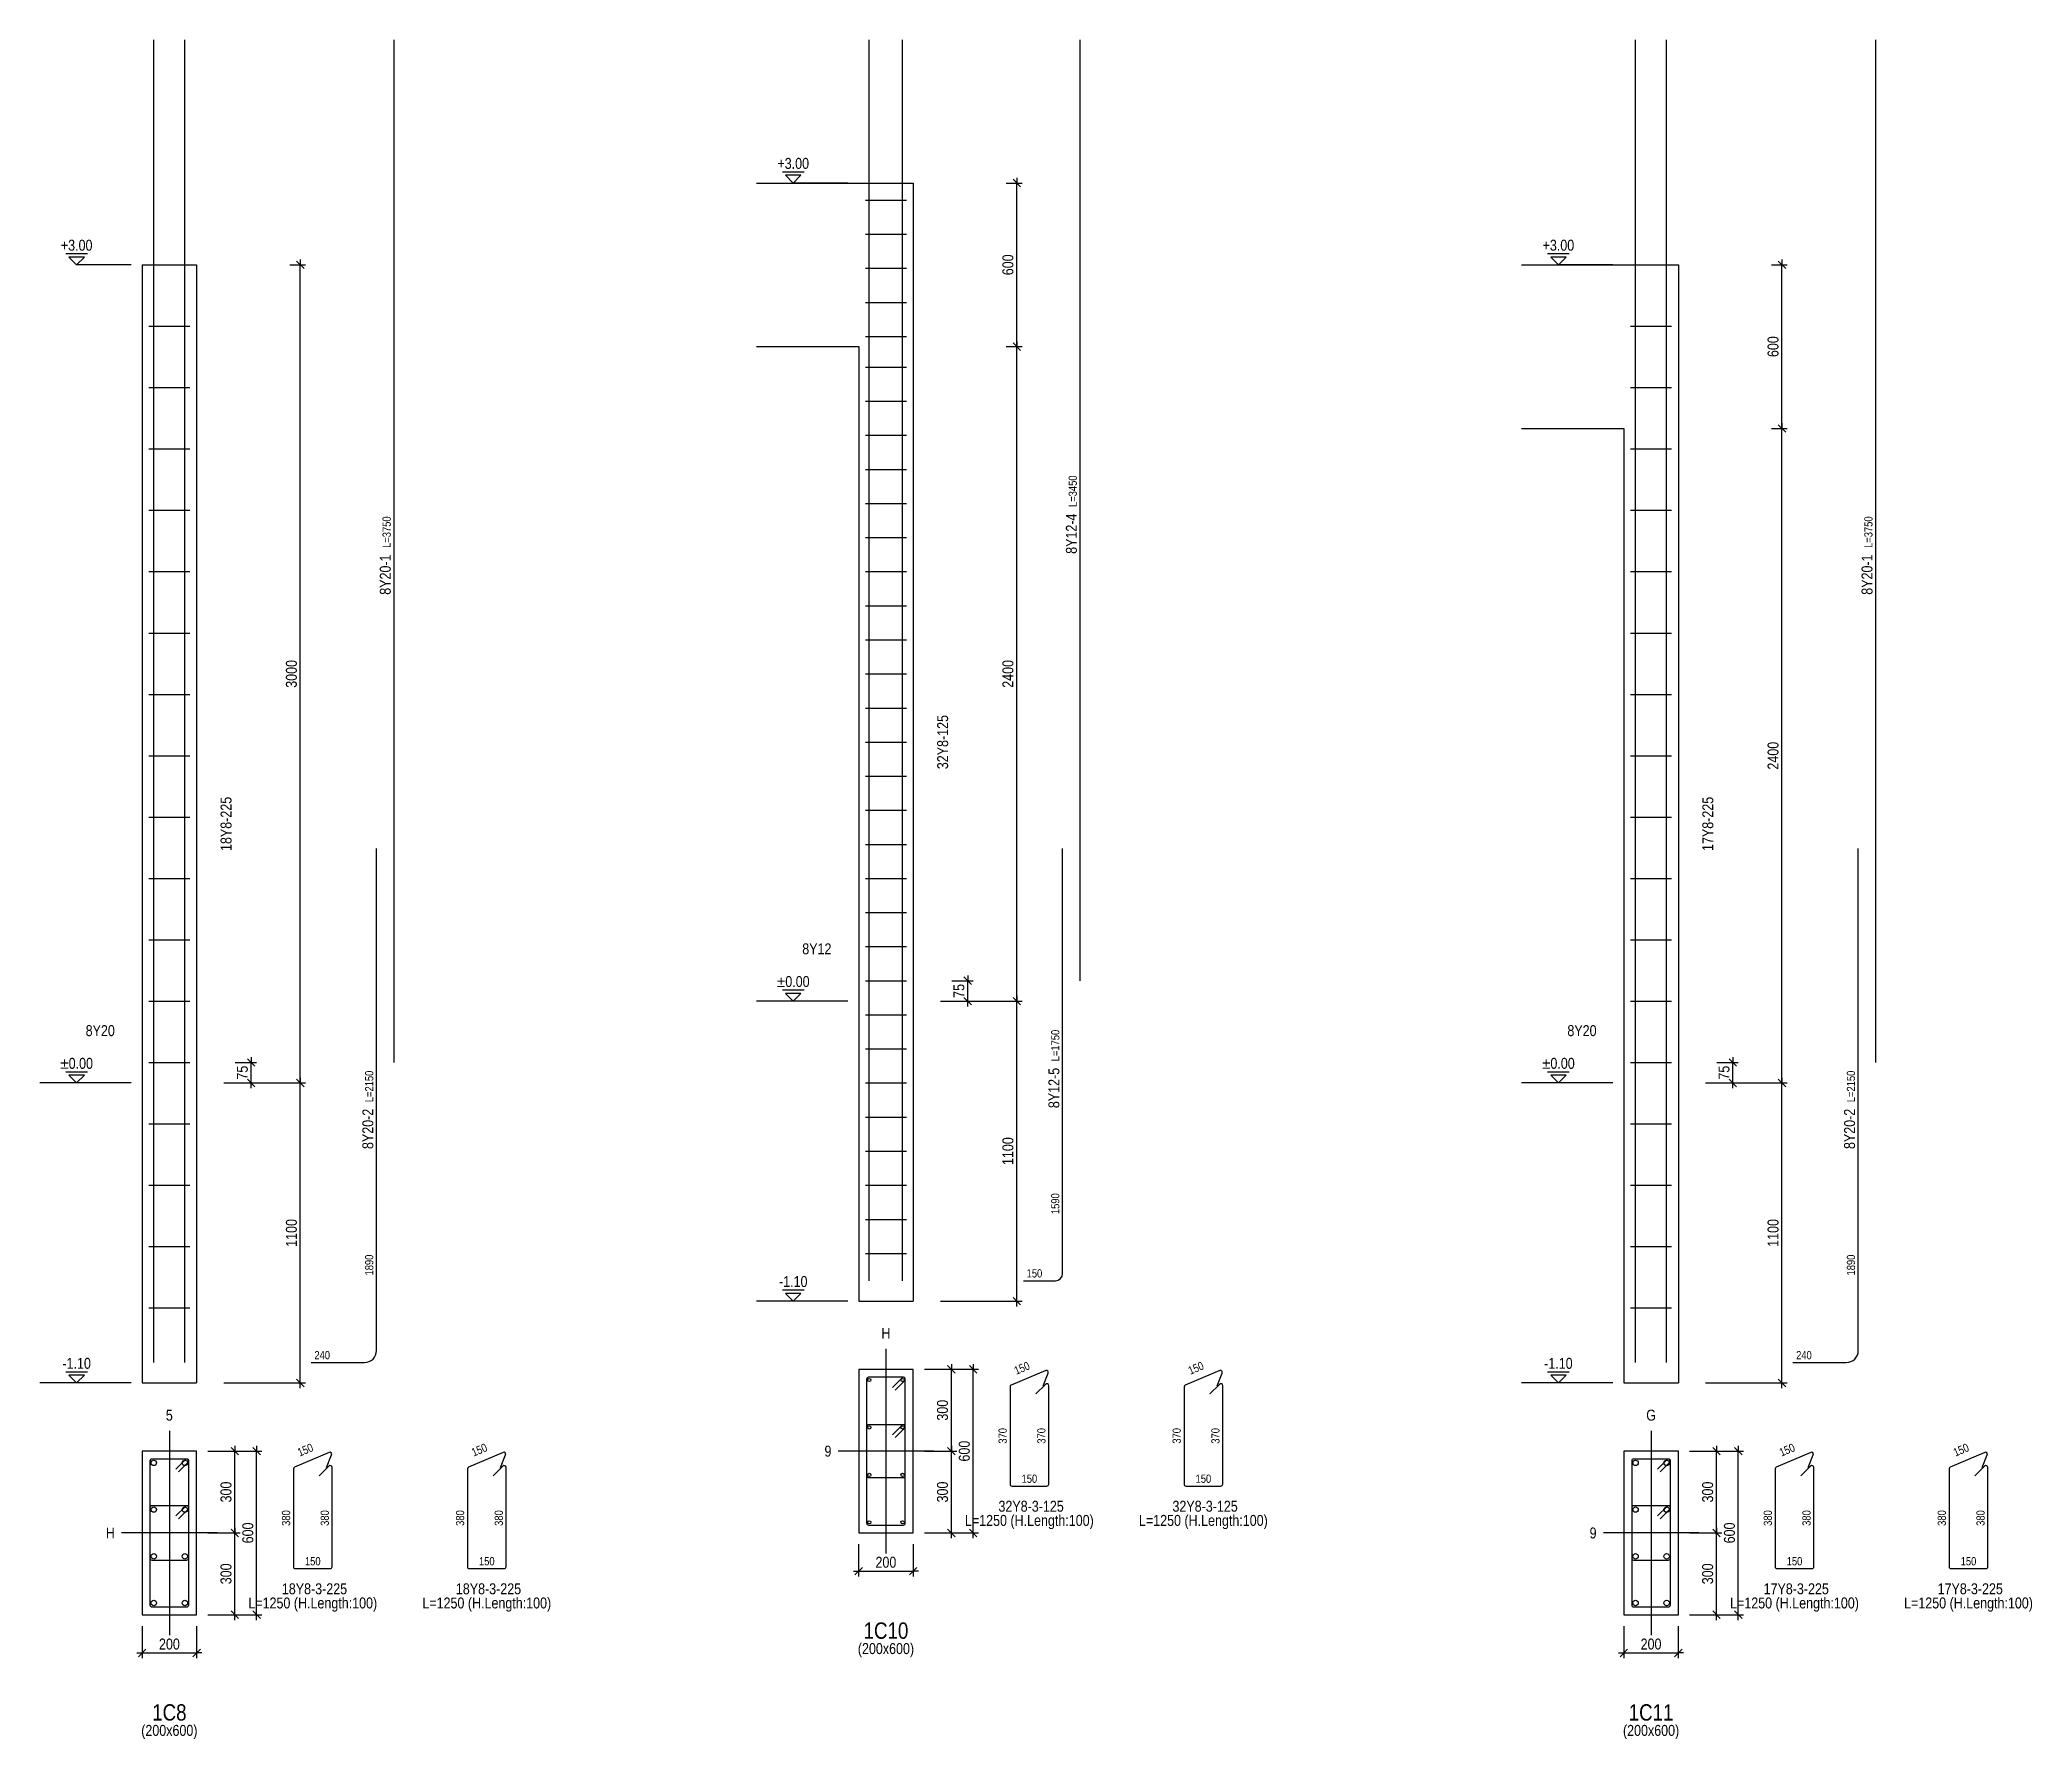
# Model space of a CAD drawing. Extents: x 0 to 206258, y -403073 to 0.
# Drawn here: x 50945 to 69214, y -101474 to -85897 of the extents above; entities that cross this region are included whole.
import ezdxf
from ezdxf.enums import TextEntityAlignment as Align
from ezdxf.lldxf.tags import DXFTag

# ---------------------------------------------------------------- set-up
doc = ezdxf.new("R2010")
doc.units = 0
doc.header["$LTSCALE"] = 1000
for name, color, linetype in [('Axis Line(Dir 1)', 8, 'CENTER2'), ('Axis Line(Dir 2)', 150, 'CENTER2'), ('Column Line(D)', 1, 'Continuous'), ('Dimension Line', 5, 'Continuous'), ('Dimension Text', 5, 'Continuous'), ('Link Line', 3, 'Continuous'), ('Rebar Label', 6, 'Continuous'), ('Rebar Length Text', 8, 'Continuous'), ('Rebar Line', 7, 'Continuous'), ('Top Rebar Label', 6, 'Continuous'), ('Top Rebar Length Text', 8, 'Continuous'), ('Top Rebar Line', 7, 'Continuous')]:
    doc.layers.add(name, color=color, linetype=linetype)
for name, color, linetype, true_color in [('Column Label(D)', 12, 'Continuous', 0xbd0000), ('Column Size Label (D)', 94, 'Continuous', 0x008100), ('Level Mark Line', 253, 'Continuous', 0x828282), ('Level Mark Text', 253, 'Continuous', 0x828282), ('Link Label', 94, 'Continuous', 0x008100), ('Link Length Text', 94, 'Continuous', 0x008100)]:
    doc.layers.add(name, color=color, linetype=linetype, true_color=true_color)
doc.styles.add('Column Label(D)', font='ARIALN.TTF', dxfattribs={"height": 150})
doc.styles.add('Column Size Label (D)', font='ARIALN.TTF', dxfattribs={"height": 100})
doc.styles.add('Dimension Text', font='ARIALN.TTF', dxfattribs={"height": 100})
doc.styles.add('Level Mark Text', font='ARIALN.TTF', dxfattribs={"height": 100})
doc.styles.add('Link Label', font='ARIALN.TTF', dxfattribs={"height": 100})
doc.styles.add('Link Length Text', font='ARIALN.TTF', dxfattribs={"height": 100})
doc.styles.add('Rebar Label', font='ARIALN.TTF', dxfattribs={"height": 100})
doc.styles.add('Rebar Length Text', font='ARIALN.TTF', dxfattribs={"height": 75})
doc.styles.add('Top Rebar Label', font='ARIALN.TTF', dxfattribs={"height": 100})
doc.styles.add('Top Rebar Length Text', font='ARIALN.TTF', dxfattribs={"height": 75})
tags = doc.linetypes.add('CENTER2', pattern=[1.125, 0.75, -0.125, 0.125, -0.125]).pattern_tags.tags
tags[10:11] = [DXFTag(74, 4), DXFTag(75, 0), DXFTag(340, '0'), DXFTag(46, 0.0), DXFTag(50, 0.0), DXFTag(44, 0.0), DXFTag(45, 0.0)]
tags[8:9] = [DXFTag(74, 4), DXFTag(75, 0), DXFTag(340, '0'), DXFTag(46, 0.0), DXFTag(50, 0.0), DXFTag(44, 0.0), DXFTag(45, 0.0)]
tags[6:7] = [DXFTag(74, 4), DXFTag(75, 0), DXFTag(340, '0'), DXFTag(46, 0.0), DXFTag(50, 0.0), DXFTag(44, 0.0), DXFTag(45, 0.0)]
tags[4:5] = [DXFTag(74, 4), DXFTag(75, 0), DXFTag(340, '0'), DXFTag(46, 0.0), DXFTag(50, 0.0), DXFTag(44, 0.0), DXFTag(45, 0.0)]
doc.dimstyles.new('COLUMNELV', dxfattribs={"dimtxt": 100, "dimasz": 30, "dimexe": 48.3, "dimexo": 103.5, "dimgap": 30, "dimtad": 1, "dimtoh": 1, "dimdec": 1, "dimlfac": 0.4, "dimdsep": 46, "dimtxsty": 'Dimension Text', "dimblk": 'PCDIM_TICK', "dimcen": 0.09, "dimclrd": 5, "dimclre": 5, "dimclrt": 5, "dimadec": 1, "dimazin": 0, "dimtp": 1, "dimtm": 1, "dimtfac": 1, "dimtdec": 4, "dimtofl": 0, "dimtmove": 0, "dimatfit": 3, "dimfxl": 1, "dimtolj": 1, "dimtzin": 0, "dimarcsym": 0})

msp = doc.modelspace()

# ---------------------------------------------------------------- texts
at = {"layer": 'Column Label(D)', "transparency": 33554687, "style": 'Column Label(D)'}
for s, p in [('1C10', (58703.484, -100404.207)), ('1C8', (52132.599, -101154.207)), ('1C11', (65719.369, -101154.207))]:
    msp.add_text(s, height=150, dxfattribs=at).set_placement(p, align=Align.TOP_CENTER)
at = {"layer": 'Column Size Label (D)', "transparency": 33554687, "style": 'Column Size Label (D)'}
for p in [(58703.484, -100594.207), (52132.599, -101344.207), (65719.369, -101344.207)]:
    msp.add_text('(200x600)', height=100, dxfattribs=at).set_placement(p, align=Align.TOP_CENTER)
at = {"layer": 'Dimension Text', "transparency": 33554687, "style": 'Dimension Text'}
for s, p in [('H', (58703.484, -97834.207)), ('5', (52132.599, -98584.207)), ('G', (65719.369, -98584.207))]:
    msp.add_text(s, height=100, dxfattribs=at).set_placement(p, align=Align.BOTTOM_CENTER)
for s, p in [('9', (58203.484, -98834.207)), ('H', (51632.599, -99584.207)), ('9', (65219.369, -99584.207))]:
    msp.add_text(s, height=100, dxfattribs=at).set_placement(p, align=Align.MIDDLE_RIGHT)
at = {"layer": 'Level Mark Text', "transparency": 33554687, "style": 'Level Mark Text'}
for s, p in [('+3.00', (57853.484, -87109.207)), ('+3.00', (51282.599, -87859.207)), ('+3.00', (64869.369, -87859.207)), ('±0.00', (57853.484, -94609.207)), ('±0.00', (51282.599, -95359.207)), ('±0.00', (64869.369, -95359.207)), ('-1.10', (57853.484, -97359.207)), ('-1.10', (51282.599, -98109.207)), ('-1.10', (64869.369, -98109.207))]:
    msp.add_text(s, height=100, dxfattribs=at).set_placement(p, align=Align.BOTTOM_CENTER)
at = {"layer": 'Link Label', "transparency": 33554687, "style": 'Link Label'}
for s, p in [(' 32Y8-3-125', (60018.484, -99389.207)), (' 32Y8-3-125', (61614.074, -99389.207)), (' 18Y8-3-225', (53447.599, -100145.873)), (' 18Y8-3-225', (55043.189, -100145.874)), (' 17Y8-3-225', (67034.369, -100145.873)), (' 17Y8-3-225', (68629.958, -100145.874))]:
    msp.add_text(s, height=100, dxfattribs=at).set_placement(p, align=Align.CENTER)
at = {"layer": 'Link Length Text', "transparency": 33554687, "style": 'Link Length Text'}
for p in [(60018.484, -99519.207), (61614.074, -99519.207), (53447.599, -100275.873), (55043.189, -100275.874), (67034.369, -100275.873), (68629.958, -100275.874)]:
    msp.add_text('L=1250 (H.Length:100)', height=100, dxfattribs=at).set_placement(p, align=Align.CENTER)
at = {"layer": 'Rebar Label', "transparency": 33554687, "style": 'Rebar Label'}
for s, p in [('32Y8-125', (59303.484, -92334.207)), ('18Y8-225', (52732.599, -93084.207)), ('17Y8-225', (66319.369, -93084.207))]:
    msp.add_text(s, height=100, rotation=90, dxfattribs=at).set_placement(p, align=Align.BOTTOM_CENTER)
at = {"layer": 'Rebar Length Text', "transparency": 33554687, "style": 'Rebar Length Text'}
for s, rotation, p in [('150', 22.9057699, (59964.705, -98106.93)), ('150', 22.9057699, (61560.295, -98106.93)), ('370', 90, (59810.984, -98694.207)), ('370', 90, (60165.984, -98694.207)), ('370', 90, (61406.574, -98694.207)), ('370', 90, (61761.574, -98694.207)), ('150', 22.9057699, (53393.82, -98856.93)), ('150', 22.9057699, (54989.41, -98856.93)), ('150', 22.9057699, (66980.59, -98856.93)), ('150', 22.9057699, (68576.18, -98856.93)), ('380', 90, (53240.099, -99447.54)), ('380', 90, (53595.099, -99447.54)), ('380', 90, (54835.689, -99447.54)), ('380', 90, (55190.689, -99447.54)), ('380', 90, (66826.869, -99447.54)), ('380', 90, (67181.869, -99447.54)), ('380', 90, (68422.458, -99447.54)), ('380', 90, (68777.458, -99447.54))]:
    msp.add_text(s, height=75, rotation=rotation, dxfattribs=at).set_placement(p, align=Align.CENTER)
for p in [(60018.484, -99124.207), (61614.074, -99124.207), (53447.599, -99880.873), (55043.189, -99880.874), (67034.369, -99880.873), (68629.958, -99880.874)]:
    msp.add_text('150', height=75, dxfattribs=at).set_placement(p, align=Align.CENTER)
at = {"layer": 'Top Rebar Label', "transparency": 33554687, "style": 'Top Rebar Label'}
for s, p in [(' 8Y12-4', (60453.484, -90239.207)), (' 8Y20-1', (54162.599, -90614.207)), (' 8Y20-1', (67749.369, -90614.207)), (' 8Y12-5', (60293.484, -95320.457)), (' 8Y20-2', (54002.599, -95695.457)), (' 8Y20-2', (67589.369, -95695.457))]:
    msp.add_text(s, height=100, rotation=90, dxfattribs=at).set_placement(p, align=Align.RIGHT)
for s, p in [(' 8Y12', (58203.484, -94309.207)), (' 8Y20', (51632.599, -95059.207)), (' 8Y20', (65219.369, -95059.207))]:
    msp.add_text(s, height=100, dxfattribs=at).set_placement(p, align=Align.BOTTOM_RIGHT)
at = {"layer": 'Top Rebar Length Text', "transparency": 33554687, "style": 'Top Rebar Length Text'}
for s, p in [('L=3450', (60453.484, -90179.207)), ('L=3750', (54162.599, -90554.207)), ('L=3750', (67749.369, -90554.207)), ('L=1750', (60293.484, -95260.457)), ('L=2150', (54002.599, -95635.457)), ('L=2150', (67589.369, -95635.457)), ('1590', (60293.484, -96661.26)), ('1890', (54002.599, -97223.76)), ('1890', (67589.369, -97223.76))]:
    msp.add_text(s, height=75, rotation=90, dxfattribs=at).set_placement(p)
for s, p in [('150', (59993.484, -97241.707)), ('240', (53462.599, -97991.707)), ('240', (67049.369, -97991.707))]:
    msp.add_text(s, height=75, dxfattribs=at).set_placement(p)

# ---------------------------------------------------------------- blocks, each defined once
blk = doc.blocks.new('PCDIM_TICK')
at = {"layer": 'Dimension Line', "color": 0, "transparency": 33554687}
for p, q in [((1.15, 1.15), (-1.15, -1.15)), ((1.61, 0), (0, 0))]:
    blk.add_line(p, q, dxfattribs=at)
blk = doc.blocks.new('*U1897')
at = {"layer": 'Dimension Line', "color": 5, "true_color": 0x0000ff, "transparency": 16777216}
for p, q in [((53236, -95459), (53381, -95459)), ((53333, -98209), (53333, -95459)), ((53236, -98209), (53381, -98209))]:
    blk.add_line(p, q, dxfattribs=at)
at = {"layer": 'Dimension Line', "color": 5, "true_color": 0x0000ff, "transparency": 16777216, "xscale": 30, "yscale": 30}
for p, rotation in [((53333, -95459), 89.99999999999447), ((53333, -98209), 269.9999999999834)]:
    blk.add_blockref('PCDIM_TICK', p, dxfattribs=dict(at, rotation=rotation))
at = {"layer": 'Dimension Line', "color": 5, "true_color": 0x0000ff, "transparency": 16777216, "insert": (53303, -96834), "char_height": 100, "width": 238.4, "attachment_point": 8, "rotation": 90, "style": 'Dimension Text'}
blk.add_mtext('1100', dxfattribs=at)
blk = doc.blocks.new('*U1898')
at = {"layer": 'Dimension Line', "color": 5, "true_color": 0x0000ff, "transparency": 16777216}
for p, q in [((53236, -87959), (53381, -87959)), ((53333, -95459), (53333, -87959)), ((53236, -95459), (53381, -95459))]:
    blk.add_line(p, q, dxfattribs=at)
at = {"layer": 'Dimension Line', "color": 5, "true_color": 0x0000ff, "transparency": 16777216, "xscale": 30, "yscale": 30}
for p, rotation in [((53333, -87959), 89.99999999999447), ((53333, -95459), 269.9999999999834)]:
    blk.add_blockref('PCDIM_TICK', p, dxfattribs=dict(at, rotation=rotation))
at = {"layer": 'Dimension Line', "color": 5, "true_color": 0x0000ff, "transparency": 16777216, "insert": (53303, -91709), "char_height": 100, "width": 245.98, "attachment_point": 8, "rotation": 90, "style": 'Dimension Text'}
blk.add_mtext('3000', dxfattribs=at)
blk = doc.blocks.new('*U1899')
at = {"layer": 'Dimension Line', "color": 5, "true_color": 0x0000ff, "transparency": 16777216}
for p, q in [((52736, -95272), (52931, -95272)), ((52883, -95459), (52883, -95272)), ((52736, -95459), (52931, -95459))]:
    blk.add_line(p, q, dxfattribs=at)
at = {"layer": 'Dimension Line', "color": 5, "true_color": 0x0000ff, "transparency": 16777216, "xscale": 30, "yscale": 30}
for p, rotation in [((52883, -95272), 89.99999999999447), ((52883, -95459), 269.9999999999834)]:
    blk.add_blockref('PCDIM_TICK', p, dxfattribs=dict(at, rotation=rotation))
at = {"layer": 'Dimension Line', "color": 5, "true_color": 0x0000ff, "transparency": 16777216, "insert": (52853, -95365), "char_height": 100, "width": 117.23, "attachment_point": 8, "rotation": 90, "style": 'Dimension Text'}
blk.add_mtext('75', dxfattribs=at)
blk = doc.blocks.new('*U1900')
at = {"layer": 'Dimension Line', "color": 5, "true_color": 0x0000ff, "transparency": 16777216}
for p, q in [((51883, -100438), (51883, -100733)), ((52383, -100438), (52383, -100733)), ((51883, -100684), (52383, -100684))]:
    blk.add_line(p, q, dxfattribs=at)
at = {"layer": 'Dimension Line', "color": 5, "true_color": 0x0000ff, "transparency": 16777216, "xscale": 30, "yscale": 30, "rotation": 180.0000000000004}
blk.add_blockref('PCDIM_TICK', (51883, -100684), dxfattribs=at)
at = {"layer": 'Dimension Line', "color": 5, "true_color": 0x0000ff, "transparency": 16777216, "xscale": 30, "yscale": 30}
blk.add_blockref('PCDIM_TICK', (52383, -100684), dxfattribs=at)
at = {"layer": 'Dimension Line', "color": 5, "true_color": 0x0000ff, "transparency": 16777216, "insert": (52133, -100654), "char_height": 100, "width": 182.77, "attachment_point": 8, "style": 'Dimension Text'}
blk.add_mtext('200', dxfattribs=at)
blk = doc.blocks.new('*U1901')
at = {"layer": 'Dimension Line', "color": 5, "true_color": 0x0000ff, "transparency": 16777216}
for p, q in [((52486, -99584), (52781, -99584)), ((52733, -100334), (52733, -99584)), ((52486, -100334), (52781, -100334))]:
    blk.add_line(p, q, dxfattribs=at)
at = {"layer": 'Dimension Line', "color": 5, "true_color": 0x0000ff, "transparency": 16777216, "xscale": 30, "yscale": 30}
for p, rotation in [((52733, -99584), 89.99999999999447), ((52733, -100334), 269.9999999999834)]:
    blk.add_blockref('PCDIM_TICK', p, dxfattribs=dict(at, rotation=rotation))
at = {"layer": 'Dimension Line', "color": 5, "true_color": 0x0000ff, "transparency": 16777216, "insert": (52703, -99959), "char_height": 100, "width": 181.5, "attachment_point": 8, "rotation": 90, "style": 'Dimension Text'}
blk.add_mtext('300', dxfattribs=at)
blk = doc.blocks.new('*U1902')
at = {"layer": 'Dimension Line', "color": 5, "true_color": 0x0000ff, "transparency": 16777216}
for p, q in [((52486, -98834), (52781, -98834)), ((52733, -99584), (52733, -98834)), ((52486, -99584), (52781, -99584))]:
    blk.add_line(p, q, dxfattribs=at)
at = {"layer": 'Dimension Line', "color": 5, "true_color": 0x0000ff, "transparency": 16777216, "xscale": 30, "yscale": 30}
for p, rotation in [((52733, -98834), 89.99999999999447), ((52733, -99584), 269.9999999999834)]:
    blk.add_blockref('PCDIM_TICK', p, dxfattribs=dict(at, rotation=rotation))
at = {"layer": 'Dimension Line', "color": 5, "true_color": 0x0000ff, "transparency": 16777216, "insert": (52703, -99209), "char_height": 100, "width": 181.5, "attachment_point": 8, "rotation": 90, "style": 'Dimension Text'}
blk.add_mtext('300', dxfattribs=at)
blk = doc.blocks.new('*U1903')
at = {"layer": 'Dimension Line', "color": 5, "true_color": 0x0000ff, "transparency": 16777216}
for p, q in [((52486, -98834), (52981, -98834)), ((52933, -100334), (52933, -98834)), ((52486, -100334), (52981, -100334))]:
    blk.add_line(p, q, dxfattribs=at)
at = {"layer": 'Dimension Line', "color": 5, "true_color": 0x0000ff, "transparency": 16777216, "xscale": 30, "yscale": 30}
for p, rotation in [((52933, -98834), 89.99999999999447), ((52933, -100334), 269.9999999999834)]:
    blk.add_blockref('PCDIM_TICK', p, dxfattribs=dict(at, rotation=rotation))
at = {"layer": 'Dimension Line', "color": 5, "true_color": 0x0000ff, "transparency": 16777216, "insert": (52903, -99584), "char_height": 100, "width": 181.97, "attachment_point": 8, "rotation": 90, "style": 'Dimension Text'}
blk.add_mtext('600', dxfattribs=at)
blk = doc.blocks.new('*U1904')
at = {"layer": 'Dimension Line', "color": 5, "true_color": 0x0000ff, "transparency": 16777216}
for p, q in [((59807, -94709), (59952, -94709)), ((59903, -97459), (59903, -94709)), ((59807, -97459), (59952, -97459))]:
    blk.add_line(p, q, dxfattribs=at)
at = {"layer": 'Dimension Line', "color": 5, "true_color": 0x0000ff, "transparency": 16777216, "xscale": 30, "yscale": 30}
for p, rotation in [((59903, -94709), 89.99999999999447), ((59903, -97459), 269.9999999999834)]:
    blk.add_blockref('PCDIM_TICK', p, dxfattribs=dict(at, rotation=rotation))
at = {"layer": 'Dimension Line', "color": 5, "true_color": 0x0000ff, "transparency": 16777216, "insert": (59873, -96084), "char_height": 100, "width": 238.4, "attachment_point": 8, "rotation": 90, "style": 'Dimension Text'}
blk.add_mtext('1100', dxfattribs=at)
blk = doc.blocks.new('*U1905')
at = {"layer": 'Dimension Line', "color": 5, "true_color": 0x0000ff, "transparency": 16777216}
for p, q in [((59807, -88709), (59952, -88709)), ((59903, -94709), (59903, -88709)), ((59807, -94709), (59952, -94709))]:
    blk.add_line(p, q, dxfattribs=at)
at = {"layer": 'Dimension Line', "color": 5, "true_color": 0x0000ff, "transparency": 16777216, "xscale": 30, "yscale": 30}
for p, rotation in [((59903, -88709), 89.99999999999447), ((59903, -94709), 269.9999999999834)]:
    blk.add_blockref('PCDIM_TICK', p, dxfattribs=dict(at, rotation=rotation))
at = {"layer": 'Dimension Line', "color": 5, "true_color": 0x0000ff, "transparency": 16777216, "insert": (59873, -91709), "char_height": 100, "width": 247.25, "attachment_point": 8, "rotation": 90, "style": 'Dimension Text'}
blk.add_mtext('2400', dxfattribs=at)
blk = doc.blocks.new('*U1906')
at = {"layer": 'Dimension Line', "color": 5, "true_color": 0x0000ff, "transparency": 16777216}
for p, q in [((59807, -87209), (59952, -87209)), ((59903, -88709), (59903, -87209)), ((59807, -88709), (59952, -88709))]:
    blk.add_line(p, q, dxfattribs=at)
at = {"layer": 'Dimension Line', "color": 5, "true_color": 0x0000ff, "transparency": 16777216, "xscale": 30, "yscale": 30}
for p, rotation in [((59903, -87209), 89.99999999999447), ((59903, -88709), 269.9999999999834)]:
    blk.add_blockref('PCDIM_TICK', p, dxfattribs=dict(at, rotation=rotation))
at = {"layer": 'Dimension Line', "color": 5, "true_color": 0x0000ff, "transparency": 16777216, "insert": (59873, -87959), "char_height": 100, "width": 181.97, "attachment_point": 8, "rotation": 90, "style": 'Dimension Text'}
blk.add_mtext('600', dxfattribs=at)
blk = doc.blocks.new('*U1907')
at = {"layer": 'Dimension Line', "color": 5, "true_color": 0x0000ff, "transparency": 16777216}
for p, q in [((59307, -94522), (59502, -94522)), ((59453, -94709), (59453, -94522)), ((59307, -94709), (59502, -94709))]:
    blk.add_line(p, q, dxfattribs=at)
at = {"layer": 'Dimension Line', "color": 5, "true_color": 0x0000ff, "transparency": 16777216, "xscale": 30, "yscale": 30}
for p, rotation in [((59453, -94522), 89.99999999999447), ((59453, -94709), 269.9999999999834)]:
    blk.add_blockref('PCDIM_TICK', p, dxfattribs=dict(at, rotation=rotation))
at = {"layer": 'Dimension Line', "color": 5, "true_color": 0x0000ff, "transparency": 16777216, "insert": (59423, -94615), "char_height": 100, "width": 117.23, "attachment_point": 8, "rotation": 90, "style": 'Dimension Text'}
blk.add_mtext('75', dxfattribs=at)
blk = doc.blocks.new('*U1908')
at = {"layer": 'Dimension Line', "color": 5, "true_color": 0x0000ff, "transparency": 16777216}
for p, q in [((58453, -99688), (58453, -99983)), ((58953, -99688), (58953, -99983)), ((58453, -99934), (58953, -99934))]:
    blk.add_line(p, q, dxfattribs=at)
at = {"layer": 'Dimension Line', "color": 5, "true_color": 0x0000ff, "transparency": 16777216, "xscale": 30, "yscale": 30, "rotation": 180.0000000000004}
blk.add_blockref('PCDIM_TICK', (58453, -99934), dxfattribs=at)
at = {"layer": 'Dimension Line', "color": 5, "true_color": 0x0000ff, "transparency": 16777216, "xscale": 30, "yscale": 30}
blk.add_blockref('PCDIM_TICK', (58953, -99934), dxfattribs=at)
at = {"layer": 'Dimension Line', "color": 5, "true_color": 0x0000ff, "transparency": 16777216, "insert": (58703, -99904), "char_height": 100, "width": 182.77, "attachment_point": 8, "style": 'Dimension Text'}
blk.add_mtext('200', dxfattribs=at)
blk = doc.blocks.new('*U1909')
at = {"layer": 'Dimension Line', "color": 5, "true_color": 0x0000ff, "transparency": 16777216}
for p, q in [((59057, -98834), (59352, -98834)), ((59303, -99584), (59303, -98834)), ((59057, -99584), (59352, -99584))]:
    blk.add_line(p, q, dxfattribs=at)
at = {"layer": 'Dimension Line', "color": 5, "true_color": 0x0000ff, "transparency": 16777216, "xscale": 30, "yscale": 30}
for p, rotation in [((59303, -98834), 89.99999999999447), ((59303, -99584), 269.9999999999834)]:
    blk.add_blockref('PCDIM_TICK', p, dxfattribs=dict(at, rotation=rotation))
at = {"layer": 'Dimension Line', "color": 5, "true_color": 0x0000ff, "transparency": 16777216, "insert": (59273, -99209), "char_height": 100, "width": 181.5, "attachment_point": 8, "rotation": 90, "style": 'Dimension Text'}
blk.add_mtext('300', dxfattribs=at)
blk = doc.blocks.new('*U1910')
at = {"layer": 'Dimension Line', "color": 5, "true_color": 0x0000ff, "transparency": 16777216}
for p, q in [((59057, -98084), (59352, -98084)), ((59303, -98834), (59303, -98084)), ((59057, -98834), (59352, -98834))]:
    blk.add_line(p, q, dxfattribs=at)
at = {"layer": 'Dimension Line', "color": 5, "true_color": 0x0000ff, "transparency": 16777216, "xscale": 30, "yscale": 30}
for p, rotation in [((59303, -98084), 89.99999999999447), ((59303, -98834), 269.9999999999834)]:
    blk.add_blockref('PCDIM_TICK', p, dxfattribs=dict(at, rotation=rotation))
at = {"layer": 'Dimension Line', "color": 5, "true_color": 0x0000ff, "transparency": 16777216, "insert": (59273, -98459), "char_height": 100, "width": 181.5, "attachment_point": 8, "rotation": 90, "style": 'Dimension Text'}
blk.add_mtext('300', dxfattribs=at)
blk = doc.blocks.new('*U1911')
at = {"layer": 'Dimension Line', "color": 5, "true_color": 0x0000ff, "transparency": 16777216}
for p, q in [((59057, -98084), (59552, -98084)), ((59503, -99584), (59503, -98084)), ((59057, -99584), (59552, -99584))]:
    blk.add_line(p, q, dxfattribs=at)
at = {"layer": 'Dimension Line', "color": 5, "true_color": 0x0000ff, "transparency": 16777216, "xscale": 30, "yscale": 30}
for p, rotation in [((59503, -98084), 89.99999999999447), ((59503, -99584), 269.9999999999834)]:
    blk.add_blockref('PCDIM_TICK', p, dxfattribs=dict(at, rotation=rotation))
at = {"layer": 'Dimension Line', "color": 5, "true_color": 0x0000ff, "transparency": 16777216, "insert": (59473, -98834), "char_height": 100, "width": 181.97, "attachment_point": 8, "rotation": 90, "style": 'Dimension Text'}
blk.add_mtext('600', dxfattribs=at)
blk = doc.blocks.new('*U1912')
at = {"layer": 'Dimension Line', "color": 5, "true_color": 0x0000ff, "transparency": 16777216}
for p, q in [((66823, -95459), (66968, -95459)), ((66919, -98209), (66919, -95459)), ((66823, -98209), (66968, -98209))]:
    blk.add_line(p, q, dxfattribs=at)
at = {"layer": 'Dimension Line', "color": 5, "true_color": 0x0000ff, "transparency": 16777216, "xscale": 30, "yscale": 30}
for p, rotation in [((66919, -95459), 89.99999999999447), ((66919, -98209), 269.9999999999834)]:
    blk.add_blockref('PCDIM_TICK', p, dxfattribs=dict(at, rotation=rotation))
at = {"layer": 'Dimension Line', "color": 5, "true_color": 0x0000ff, "transparency": 16777216, "insert": (66889, -96834), "char_height": 100, "width": 238.4, "attachment_point": 8, "rotation": 90, "style": 'Dimension Text'}
blk.add_mtext('1100', dxfattribs=at)
blk = doc.blocks.new('*U1913')
at = {"layer": 'Dimension Line', "color": 5, "true_color": 0x0000ff, "transparency": 16777216}
for p, q in [((66823, -89459), (66968, -89459)), ((66919, -95459), (66919, -89459)), ((66823, -95459), (66968, -95459))]:
    blk.add_line(p, q, dxfattribs=at)
at = {"layer": 'Dimension Line', "color": 5, "true_color": 0x0000ff, "transparency": 16777216, "xscale": 30, "yscale": 30}
for p, rotation in [((66919, -89459), 89.99999999999447), ((66919, -95459), 269.9999999999834)]:
    blk.add_blockref('PCDIM_TICK', p, dxfattribs=dict(at, rotation=rotation))
at = {"layer": 'Dimension Line', "color": 5, "true_color": 0x0000ff, "transparency": 16777216, "insert": (66889, -92459), "char_height": 100, "width": 247.25, "attachment_point": 8, "rotation": 90, "style": 'Dimension Text'}
blk.add_mtext('2400', dxfattribs=at)
blk = doc.blocks.new('*U1914')
at = {"layer": 'Dimension Line', "color": 5, "true_color": 0x0000ff, "transparency": 16777216}
for p, q in [((66823, -87959), (66968, -87959)), ((66919, -89459), (66919, -87959)), ((66823, -89459), (66968, -89459))]:
    blk.add_line(p, q, dxfattribs=at)
at = {"layer": 'Dimension Line', "color": 5, "true_color": 0x0000ff, "transparency": 16777216, "xscale": 30, "yscale": 30}
for p, rotation in [((66919, -87959), 89.99999999999447), ((66919, -89459), 269.9999999999834)]:
    blk.add_blockref('PCDIM_TICK', p, dxfattribs=dict(at, rotation=rotation))
at = {"layer": 'Dimension Line', "color": 5, "true_color": 0x0000ff, "transparency": 16777216, "insert": (66889, -88709), "char_height": 100, "width": 181.97, "attachment_point": 8, "rotation": 90, "style": 'Dimension Text'}
blk.add_mtext('600', dxfattribs=at)
blk = doc.blocks.new('*U1915')
at = {"layer": 'Dimension Line', "color": 5, "true_color": 0x0000ff, "transparency": 16777216}
for p, q in [((66323, -95272), (66518, -95272)), ((66469, -95459), (66469, -95272)), ((66323, -95459), (66518, -95459))]:
    blk.add_line(p, q, dxfattribs=at)
at = {"layer": 'Dimension Line', "color": 5, "true_color": 0x0000ff, "transparency": 16777216, "xscale": 30, "yscale": 30}
for p, rotation in [((66469, -95272), 89.99999999999447), ((66469, -95459), 269.9999999999834)]:
    blk.add_blockref('PCDIM_TICK', p, dxfattribs=dict(at, rotation=rotation))
at = {"layer": 'Dimension Line', "color": 5, "true_color": 0x0000ff, "transparency": 16777216, "insert": (66439, -95365), "char_height": 100, "width": 117.23, "attachment_point": 8, "rotation": 90, "style": 'Dimension Text'}
blk.add_mtext('75', dxfattribs=at)
blk = doc.blocks.new('*U1916')
at = {"layer": 'Dimension Line', "color": 5, "true_color": 0x0000ff, "transparency": 16777216}
for p, q in [((65469, -100438), (65469, -100733)), ((65969, -100438), (65969, -100733)), ((65469, -100684), (65969, -100684))]:
    blk.add_line(p, q, dxfattribs=at)
at = {"layer": 'Dimension Line', "color": 5, "true_color": 0x0000ff, "transparency": 16777216, "xscale": 30, "yscale": 30, "rotation": 180.0000000000004}
blk.add_blockref('PCDIM_TICK', (65469, -100684), dxfattribs=at)
at = {"layer": 'Dimension Line', "color": 5, "true_color": 0x0000ff, "transparency": 16777216, "xscale": 30, "yscale": 30}
blk.add_blockref('PCDIM_TICK', (65969, -100684), dxfattribs=at)
at = {"layer": 'Dimension Line', "color": 5, "true_color": 0x0000ff, "transparency": 16777216, "insert": (65719, -100654), "char_height": 100, "width": 182.77, "attachment_point": 8, "style": 'Dimension Text'}
blk.add_mtext('200', dxfattribs=at)
blk = doc.blocks.new('*U1917')
at = {"layer": 'Dimension Line', "color": 5, "true_color": 0x0000ff, "transparency": 16777216}
for p, q in [((66073, -99584), (66368, -99584)), ((66319, -100334), (66319, -99584)), ((66073, -100334), (66368, -100334))]:
    blk.add_line(p, q, dxfattribs=at)
at = {"layer": 'Dimension Line', "color": 5, "true_color": 0x0000ff, "transparency": 16777216, "xscale": 30, "yscale": 30}
for p, rotation in [((66319, -99584), 89.99999999999447), ((66319, -100334), 269.9999999999834)]:
    blk.add_blockref('PCDIM_TICK', p, dxfattribs=dict(at, rotation=rotation))
at = {"layer": 'Dimension Line', "color": 5, "true_color": 0x0000ff, "transparency": 16777216, "insert": (66289, -99959), "char_height": 100, "width": 181.5, "attachment_point": 8, "rotation": 90, "style": 'Dimension Text'}
blk.add_mtext('300', dxfattribs=at)
blk = doc.blocks.new('*U1918')
at = {"layer": 'Dimension Line', "color": 5, "true_color": 0x0000ff, "transparency": 16777216}
for p, q in [((66073, -98834), (66368, -98834)), ((66319, -99584), (66319, -98834)), ((66073, -99584), (66368, -99584))]:
    blk.add_line(p, q, dxfattribs=at)
at = {"layer": 'Dimension Line', "color": 5, "true_color": 0x0000ff, "transparency": 16777216, "xscale": 30, "yscale": 30}
for p, rotation in [((66319, -98834), 89.99999999999447), ((66319, -99584), 269.9999999999834)]:
    blk.add_blockref('PCDIM_TICK', p, dxfattribs=dict(at, rotation=rotation))
at = {"layer": 'Dimension Line', "color": 5, "true_color": 0x0000ff, "transparency": 16777216, "insert": (66289, -99209), "char_height": 100, "width": 181.5, "attachment_point": 8, "rotation": 90, "style": 'Dimension Text'}
blk.add_mtext('300', dxfattribs=at)
blk = doc.blocks.new('*U1919')
at = {"layer": 'Dimension Line', "color": 5, "true_color": 0x0000ff, "transparency": 16777216}
for p, q in [((66073, -98834), (66568, -98834)), ((66519, -100334), (66519, -98834)), ((66073, -100334), (66568, -100334))]:
    blk.add_line(p, q, dxfattribs=at)
at = {"layer": 'Dimension Line', "color": 5, "true_color": 0x0000ff, "transparency": 16777216, "xscale": 30, "yscale": 30}
for p, rotation in [((66519, -98834), 89.99999999999447), ((66519, -100334), 269.9999999999834)]:
    blk.add_blockref('PCDIM_TICK', p, dxfattribs=dict(at, rotation=rotation))
at = {"layer": 'Dimension Line', "color": 5, "true_color": 0x0000ff, "transparency": 16777216, "insert": (66489, -99584), "char_height": 100, "width": 181.97, "attachment_point": 8, "rotation": 90, "style": 'Dimension Text'}
blk.add_mtext('600', dxfattribs=at)

# ---------------------------------------------------------------- dimensions: what is measured, and where the dimension line sits
at = {"layer": 'Dimension Line', "transparency": 33554687}
for p1, p2, distance, picture, middle in [((59703.484, -88709.207), (59703.484, -87209.207), -200, '*U1906', (59903.484, -87959.207)), ((53132.599, -95459.207), (53132.599, -87959.207), -200, '*U1898', (53332.599, -91709.207)), ((66719.369, -89459.207), (66719.369, -87959.207), -200, '*U1914', (66919.369, -88709.207)), ((59703.484, -94709.207), (59703.484, -88709.207), -200, '*U1905', (59903.484, -91709.207)), ((66719.369, -95459.207), (66719.369, -89459.207), -200, '*U1913', (66919.369, -92459.207)), ((59203.484, -94709.207), (59203.484, -94521.707), -250, '*U1907', (59453.484, -94615.457)), ((59703.484, -97459.207), (59703.484, -94709.207), -200, '*U1904', (59903.484, -96084.207)), ((52632.599, -95459.207), (52632.599, -95271.707), -250, '*U1899', (52882.599, -95365.457)), ((66219.369, -95459.207), (66219.369, -95271.707), -250, '*U1915', (66469.369, -95365.457)), ((53132.599, -98209.207), (53132.599, -95459.207), -200, '*U1897', (53332.599, -96834.207)), ((66719.369, -98209.207), (66719.369, -95459.207), -200, '*U1912', (66919.369, -96834.207)), ((58953.484, -98834.207), (58953.484, -98084.207), -350, '*U1910', (59303.484, -98459.207)), ((58953.484, -99584.207), (58953.484, -98084.207), -550, '*U1911', (59503.484, -98834.207)), ((52382.599, -99584.207), (52382.599, -98834.207), -350, '*U1902', (52732.599, -99209.207)), ((52382.599, -100334.207), (52382.599, -98834.207), -550, '*U1903', (52932.599, -99584.207)), ((58953.484, -99584.207), (58953.484, -98834.207), -350, '*U1909', (59303.484, -99209.207)), ((65969.369, -99584.207), (65969.369, -98834.207), -350, '*U1918', (66319.369, -99209.207)), ((65969.369, -100334.207), (65969.369, -98834.207), -550, '*U1919', (66519.369, -99584.207)), ((52382.599, -100334.207), (52382.599, -99584.207), -350, '*U1901', (52732.599, -99959.207)), ((65969.369, -100334.207), (65969.369, -99584.207), -350, '*U1917', (66319.369, -99959.207)), ((58453.484, -99584.207), (58953.484, -99584.207), -350, '*U1908', (58703.484, -99934.207)), ((51882.599, -100334.207), (52382.599, -100334.207), -350, '*U1900', (52132.599, -100684.207)), ((65469.369, -100334.207), (65969.369, -100334.207), -350, '*U1916', (65719.369, -100684.207))]:
    dim = msp.add_aligned_dim(p1=p1, p2=p2, distance=distance, dimstyle='COLUMNELV', override={"dimscale": 1, "dimtxt": 100, "dimasz": 30, "dimexe": 48.3, "dimexo": 103.5, "dimgap": 30, "dimtad": 1, "dimtih": 0, "dimdec": 1, "dimlfac": 0.4, "dimzin": 8, "dimlunit": 2, "dimpost": '', "dimtxsty": 'Dimension Text', "dimblk": 'PCDIM_TICK', "dimse1": 0, "dimse2": 0, "dimsd2": 0, "dimclrd": 5, "dimclre": 5, "dimclrt": 5, "dimaunit": 0, "dimadec": 1, "dimazin": 0, "dimtol": 0, "dimtp": 1, "dimtm": 1, "dimtmove": 0}, dxfattribs=at)
    dim.commit()
    dim.dimension.update_dxf_attribs({"geometry": picture, "text_midpoint": middle})

# ---------------------------------------------------------------- linework, layer by layer
at = {"layer": 'Axis Line(Dir 1)', "transparency": 33554687}
for points in [[(59140.984, -98834.207), (58265.984, -98834.207)], [(52570.099, -99584.207), (51695.099, -99584.207)], [(66156.869, -99584.207), (65281.869, -99584.207)]]:
    msp.add_lwpolyline(points, dxfattribs=at)
at = {"layer": 'Axis Line(Dir 2)', "transparency": 33554687}
for points in [[(58703.484, -97896.707), (58703.484, -99771.707)], [(52132.599, -98646.707), (52132.599, -100521.707)], [(65719.369, -98646.707), (65719.369, -100521.707)]]:
    msp.add_lwpolyline(points, dxfattribs=at)
at = {"layer": 'Column Line(D)', "transparency": 33554687}
for points in [[(57515.984, -87209.207), (58453.484, -87209.207)], [(58453.484, -87209.207), (58953.484, -87209.207)], [(58953.484, -87209.207), (58953.484, -97459.207)], [(51882.599, -87959.207), (51882.599, -98209.207)], [(51882.599, -87959.207), (52382.599, -87959.207)], [(52382.599, -87959.207), (52382.599, -98209.207)], [(64531.869, -87959.207), (65469.369, -87959.207)], [(65469.369, -87959.207), (65969.369, -87959.207)], [(65969.369, -87959.207), (65969.369, -98209.207)], [(57515.984, -88709.207), (58453.484, -88709.207)], [(58453.484, -88709.207), (58453.484, -97459.207)], [(64531.869, -89459.207), (65469.369, -89459.207)], [(65469.369, -89459.207), (65469.369, -98209.207)], [(58453.484, -97459.207), (58953.484, -97459.207)], [(51882.599, -98209.207), (52382.599, -98209.207)], [(65469.369, -98209.207), (65969.369, -98209.207)]]:
    msp.add_lwpolyline(points, dxfattribs=at)
for points in [[(58453.484, -99584.207), (58953.484, -99584.207), (58953.484, -98084.207), (58453.484, -98084.207)], [(51882.599, -100334.207), (52382.599, -100334.207), (52382.599, -98834.207), (51882.599, -98834.207)], [(65469.369, -100334.207), (65969.369, -100334.207), (65969.369, -98834.207), (65469.369, -98834.207)]]:
    msp.add_lwpolyline(points, close=True, dxfattribs=at)
at = {"layer": 'Dimension Line', "transparency": 33554687}
for points in [[(58203.484, -94709.207), (57515.984, -94709.207)], [(59203.484, -94709.207), (59890.984, -94709.207)], [(51632.599, -95459.207), (50945.099, -95459.207)], [(52632.599, -95459.207), (53320.099, -95459.207)], [(65219.369, -95459.207), (64531.869, -95459.207)], [(66219.369, -95459.207), (66906.869, -95459.207)], [(58203.484, -97459.207), (57515.984, -97459.207)], [(59203.484, -97459.207), (59890.984, -97459.207)], [(51632.599, -98209.207), (50945.099, -98209.207)], [(52632.599, -98209.207), (53320.099, -98209.207)], [(65219.369, -98209.207), (64531.869, -98209.207)], [(66219.369, -98209.207), (66906.869, -98209.207)]]:
    msp.add_lwpolyline(points, dxfattribs=at)
at = {"layer": 'Level Mark Line', "transparency": 33554687}
for points in [[(57953.484, -87109.207), (57753.484, -87109.207)], [(57853.484, -87209.207), (57924.194, -87138.496), (57782.773, -87138.496), (57853.484, -87209.207)], [(58353.484, -87209.207), (57853.484, -87209.207)], [(51382.599, -87859.207), (51182.599, -87859.207)], [(64969.369, -87859.207), (64769.369, -87859.207)], [(51282.599, -87959.207), (51353.31, -87888.496), (51211.888, -87888.496), (51282.599, -87959.207)], [(51782.599, -87959.207), (51282.599, -87959.207)], [(64869.369, -87959.207), (64940.079, -87888.496), (64798.658, -87888.496), (64869.369, -87959.207)], [(65369.369, -87959.207), (64869.369, -87959.207)], [(57953.484, -94609.207), (57753.484, -94609.207)], [(57853.484, -94709.207), (57924.194, -94638.496), (57782.773, -94638.496), (57853.484, -94709.207)], [(58353.484, -94709.207), (57853.484, -94709.207)], [(51382.599, -95359.207), (51182.599, -95359.207)], [(64969.369, -95359.207), (64769.369, -95359.207)], [(51282.599, -95459.207), (51353.31, -95388.496), (51211.888, -95388.496), (51282.599, -95459.207)], [(51782.599, -95459.207), (51282.599, -95459.207)], [(64869.369, -95459.207), (64940.079, -95388.496), (64798.658, -95388.496), (64869.369, -95459.207)], [(65369.369, -95459.207), (64869.369, -95459.207)], [(57953.484, -97359.207), (57753.484, -97359.207)], [(57853.484, -97459.207), (57924.194, -97388.496), (57782.773, -97388.496), (57853.484, -97459.207)], [(58353.484, -97459.207), (57853.484, -97459.207)], [(51382.599, -98109.207), (51182.599, -98109.207)], [(51282.599, -98209.207), (51353.31, -98138.496), (51211.888, -98138.496), (51282.599, -98209.207)], [(51782.599, -98209.207), (51282.599, -98209.207)], [(64969.369, -98109.207), (64769.369, -98109.207)], [(64869.369, -98209.207), (64940.079, -98138.496), (64798.658, -98138.496), (64869.369, -98209.207)], [(65369.369, -98209.207), (64869.369, -98209.207)]]:
    msp.add_lwpolyline(points, dxfattribs=at)
at = {"layer": 'Link Line', "transparency": 33554687}
for p, q in [((58515.984, -87365.457), (58890.984, -87365.457)), ((58515.984, -87677.957), (58890.984, -87677.957)), ((51945.099, -87959.207), (52320.099, -87959.207)), ((58515.984, -87990.457), (58890.984, -87990.457)), ((58515.984, -88302.957), (58890.984, -88302.957)), ((51945.099, -88521.707), (52320.099, -88521.707)), ((65531.869, -88521.707), (65906.869, -88521.707)), ((58515.984, -88615.457), (58890.984, -88615.457)), ((58515.984, -88896.707), (58890.984, -88896.707)), ((51945.099, -89084.207), (52320.099, -89084.207)), ((65531.869, -89084.207), (65906.869, -89084.207)), ((58515.984, -89209.207), (58890.984, -89209.207)), ((51945.099, -89646.707), (52320.099, -89646.707)), ((58515.984, -89521.707), (58890.984, -89521.707)), ((65531.869, -89646.707), (65906.869, -89646.707)), ((58515.984, -89834.207), (58890.984, -89834.207)), ((51945.099, -90209.207), (52320.099, -90209.207)), ((58515.984, -90146.707), (58890.984, -90146.707)), ((65531.869, -90209.207), (65906.869, -90209.207)), ((58515.984, -90459.207), (58890.984, -90459.207)), ((51945.099, -90771.707), (52320.099, -90771.707)), ((58515.984, -90771.707), (58890.984, -90771.707)), ((65531.869, -90771.707), (65906.869, -90771.707)), ((58515.984, -91084.207), (58890.984, -91084.207)), ((51945.099, -91334.207), (52320.099, -91334.207)), ((65531.869, -91334.207), (65906.869, -91334.207)), ((58515.984, -91396.707), (58890.984, -91396.707)), ((58515.984, -91709.207), (58890.984, -91709.207)), ((51945.099, -91896.707), (52320.099, -91896.707)), ((58515.984, -92021.707), (58890.984, -92021.707)), ((65531.869, -91896.707), (65906.869, -91896.707)), ((58515.984, -92334.207), (58890.984, -92334.207)), ((51945.099, -92459.207), (52320.099, -92459.207)), ((65531.869, -92459.207), (65906.869, -92459.207)), ((58515.984, -92646.707), (58890.984, -92646.707)), ((58515.984, -92959.207), (58890.984, -92959.207)), ((51945.099, -93021.707), (52320.099, -93021.707)), ((65531.869, -93021.707), (65906.869, -93021.707)), ((58515.984, -93271.707), (58890.984, -93271.707)), ((51945.099, -93584.207), (52320.099, -93584.207)), ((58515.984, -93584.207), (58890.984, -93584.207)), ((65531.869, -93584.207), (65906.869, -93584.207)), ((58515.984, -93896.707), (58890.984, -93896.707)), ((51945.099, -94146.707), (52320.099, -94146.707)), ((58515.984, -94209.207), (58890.984, -94209.207)), ((65531.869, -94146.707), (65906.869, -94146.707)), ((58515.984, -94521.707), (58890.984, -94521.707)), ((51945.099, -94709.207), (52320.099, -94709.207)), ((65531.869, -94709.207), (65906.869, -94709.207)), ((58515.984, -94834.207), (58890.984, -94834.207)), ((58515.984, -95146.707), (58890.984, -95146.707)), ((51945.099, -95271.707), (52320.099, -95271.707)), ((65531.869, -95271.707), (65906.869, -95271.707)), ((58515.984, -95459.207), (58890.984, -95459.207)), ((51945.099, -95834.207), (52320.099, -95834.207)), ((58515.984, -95771.707), (58890.984, -95771.707)), ((65531.869, -95834.207), (65906.869, -95834.207)), ((58515.984, -96084.207), (58890.984, -96084.207)), ((51945.099, -96396.707), (52320.099, -96396.707)), ((58515.984, -96396.707), (58890.984, -96396.707)), ((65531.869, -96396.707), (65906.869, -96396.707)), ((58515.984, -96709.207), (58890.984, -96709.207)), ((51945.099, -96959.207), (52320.099, -96959.207)), ((65531.869, -96959.207), (65906.869, -96959.207)), ((58515.984, -97021.707), (58890.984, -97021.707)), ((51945.099, -97521.707), (52320.099, -97521.707)), ((65531.869, -97521.707), (65906.869, -97521.707))]:
    msp.add_line(p, q, dxfattribs=at)
for points in [[(60144.001, -98234.558), (60191.017, -98118.737, 0.668178638), (60167.991, -98096.035), (59851.672, -98229.69, 0.301414294), (59840.984, -98245.81), (59840.984, -99136.707, 0.414213562), (59858.484, -99154.207), (60178.484, -99154.207, 0.414213562), (60195.984, -99136.707), (60195.984, -98234.207, 0.668178638), (60166.109, -98221.832), (60077.721, -98310.221)], [(61739.59, -98234.558), (61786.607, -98118.737, 0.668178638), (61763.581, -98096.035), (61447.262, -98229.69, 0.301414294), (61436.574, -98245.81), (61436.574, -99136.707, 0.414213562), (61454.074, -99154.207), (61774.074, -99154.207, 0.414213562), (61791.574, -99136.707), (61791.574, -98234.207, 0.668178638), (61761.699, -98221.832), (61673.311, -98310.221)], [(58787.47, -98274.969), (58875.858, -98186.581, 0.668178638), (58863.484, -98156.707), (58543.484, -98156.707, 0.414213562), (58525.984, -98174.207), (58525.984, -99059.207, 0.414213562), (58543.484, -99076.707), (58863.484, -99076.707, 0.414213562), (58880.984, -99059.207), (58880.984, -98174.207, 0.668178638), (58851.109, -98161.832), (58762.721, -98250.221)], [(58787.47, -98709.969), (58875.858, -98621.581, 0.668178638), (58863.484, -98591.707), (58543.484, -98591.707, 0.414213562), (58525.984, -98609.207), (58525.984, -99494.207, 0.414213562), (58543.484, -99511.707), (58863.484, -99511.707, 0.414213562), (58880.984, -99494.207), (58880.984, -98609.207, 0.668178638), (58851.109, -98596.832), (58762.721, -98685.221)], [(52216.585, -99024.969), (52304.973, -98936.581, 0.668178638), (52292.599, -98906.707), (51972.599, -98906.707, 0.414213562), (51955.099, -98924.207), (51955.099, -99815.873, 0.414213562), (51972.599, -99833.373), (52292.599, -99833.373, 0.414213562), (52310.099, -99815.873), (52310.099, -98924.207, 0.668178638), (52280.225, -98911.832), (52191.836, -99000.221)], [(53573.116, -98984.558), (53620.132, -98868.737, 0.668178638), (53597.106, -98846.035), (53280.788, -98979.69, 0.301414294), (53270.099, -98995.81), (53270.099, -99893.373, 0.414213562), (53287.599, -99910.873), (53607.599, -99910.873, 0.414213562), (53625.099, -99893.373), (53625.099, -98984.207, 0.668178638), (53595.225, -98971.832), (53506.836, -99060.221)], [(55168.706, -98984.558), (55215.722, -98868.737, 0.668178638), (55192.696, -98846.035), (54876.378, -98979.691, 0.301414294), (54865.689, -98995.811), (54865.689, -99893.374, 0.414213562), (54883.189, -99910.874), (55203.189, -99910.874, 0.414213562), (55220.689, -99893.374), (55220.689, -98984.207, 0.668178638), (55190.814, -98971.833), (55102.426, -99060.221)], [(65803.355, -99024.969), (65891.743, -98936.581, 0.668178638), (65879.369, -98906.707), (65559.369, -98906.707, 0.414213562), (65541.869, -98924.207), (65541.869, -99815.873, 0.414213562), (65559.369, -99833.373), (65879.369, -99833.373, 0.414213562), (65896.869, -99815.873), (65896.869, -98924.207, 0.668178638), (65866.994, -98911.832), (65778.606, -99000.221)], [(67159.885, -98984.558), (67206.902, -98868.737, 0.668178638), (67183.875, -98846.035), (66867.557, -98979.69, 0.301414294), (66856.869, -98995.81), (66856.869, -99893.373, 0.414213562), (66874.369, -99910.873), (67194.369, -99910.873, 0.414213562), (67211.869, -99893.373), (67211.869, -98984.207, 0.668178638), (67181.994, -98971.832), (67093.606, -99060.221)], [(68755.475, -98984.558), (68802.491, -98868.737, 0.668178638), (68779.465, -98846.035), (68463.147, -98979.691, 0.301414294), (68452.458, -98995.811), (68452.458, -99893.374, 0.414213562), (68469.958, -99910.874), (68789.958, -99910.874, 0.414213562), (68807.458, -99893.374), (68807.458, -98984.207, 0.668178638), (68777.584, -98971.833), (68689.196, -99060.221)], [(52216.585, -99453.303), (52304.973, -99364.914, 0.668178638), (52292.599, -99335.04), (51972.599, -99335.04, 0.414213562), (51955.099, -99352.54), (51955.099, -100244.207, 0.414213562), (51972.599, -100261.707), (52292.599, -100261.707, 0.414213562), (52310.099, -100244.207), (52310.099, -99352.54, 0.668178638), (52280.225, -99340.166), (52191.836, -99428.554)], [(65803.355, -99453.303), (65891.743, -99364.914, 0.668178638), (65879.369, -99335.04), (65559.369, -99335.04, 0.414213562), (65541.869, -99352.54), (65541.869, -100244.207, 0.414213562), (65559.369, -100261.707), (65879.369, -100261.707, 0.414213562), (65896.869, -100244.207), (65896.869, -99352.54, 0.668178638), (65866.994, -99340.166), (65778.606, -99428.554)]]:
    msp.add_lwpolyline(points, format="xyb", dxfattribs=at)
at = {"layer": 'Rebar Line', "transparency": 33554687}
for centre, radius in [((58550.984, -98181.707), 15), ((58855.984, -98181.707), 15), ((58550.984, -98616.707), 15), ((58855.984, -98616.707), 15), ((51990.099, -98941.707), 25), ((52275.099, -98941.707), 25), ((65576.869, -98941.707), 25), ((65861.869, -98941.707), 25), ((58550.984, -99051.707), 15), ((58855.984, -99051.707), 15), ((51990.099, -99370.04), 25), ((52275.099, -99370.04), 25), ((65576.869, -99370.04), 25), ((65861.869, -99370.04), 25), ((58550.984, -99486.707), 15), ((58855.984, -99486.707), 15), ((51990.099, -99798.373), 25), ((52275.099, -99798.373), 25), ((65576.869, -99798.373), 25), ((65861.869, -99798.373), 25), ((51990.099, -100226.707), 25), ((52275.099, -100226.707), 25), ((65576.869, -100226.707), 25), ((65861.869, -100226.707), 25)]:
    msp.add_circle(centre, radius, dxfattribs=at)
at = {"layer": 'Top Rebar Line', "transparency": 33554687}
for points in [[(51990.099, -95271.707), (51990.099, -85896.707)], [(52275.099, -95271.707), (52275.099, -85896.707)], [(54192.599, -95271.707), (54192.599, -85896.707)], [(58550.984, -94521.707), (58550.984, -85896.707)], [(58855.984, -94521.707), (58855.984, -85896.707)], [(60483.484, -94521.707), (60483.484, -85896.707)], [(65576.869, -95271.707), (65576.869, -85896.707)], [(65861.869, -95271.707), (65861.869, -85896.707)], [(67779.369, -95271.707), (67779.369, -85896.707)], [(51990.099, -98021.707), (51990.099, -93309.207)], [(52275.099, -98021.707), (52275.099, -93309.207)], [(58550.984, -97271.707), (58550.984, -93309.207)], [(58855.984, -97271.707), (58855.984, -93309.207)], [(65576.869, -98021.707), (65576.869, -93309.207)], [(65861.869, -98021.707), (65861.869, -93309.207)]]:
    msp.add_lwpolyline(points, dxfattribs=at)
for points in [[(53432.599, -98021.707), (53922.643, -98021.707, 0.414213562), (54032.599, -97911.751), (54032.599, -93309.207)], [(59963.484, -97271.707), (60257.51, -97271.707, 0.414213562), (60323.484, -97205.733), (60323.484, -93309.207)], [(67019.369, -98021.707), (67509.413, -98021.707, 0.414213562), (67619.369, -97911.751), (67619.369, -93309.207)]]:
    msp.add_lwpolyline(points, format="xyb", dxfattribs=at)

msp.set_redraw_order([(e.dxf.handle, doc.entitydb.next_handle()) for e in msp.query("TEXT MTEXT ATTDEF DIMENSION ARC_DIMENSION")])  # texts and dimensions are drawn at this point

doc.saveas('drawing.dxf')
